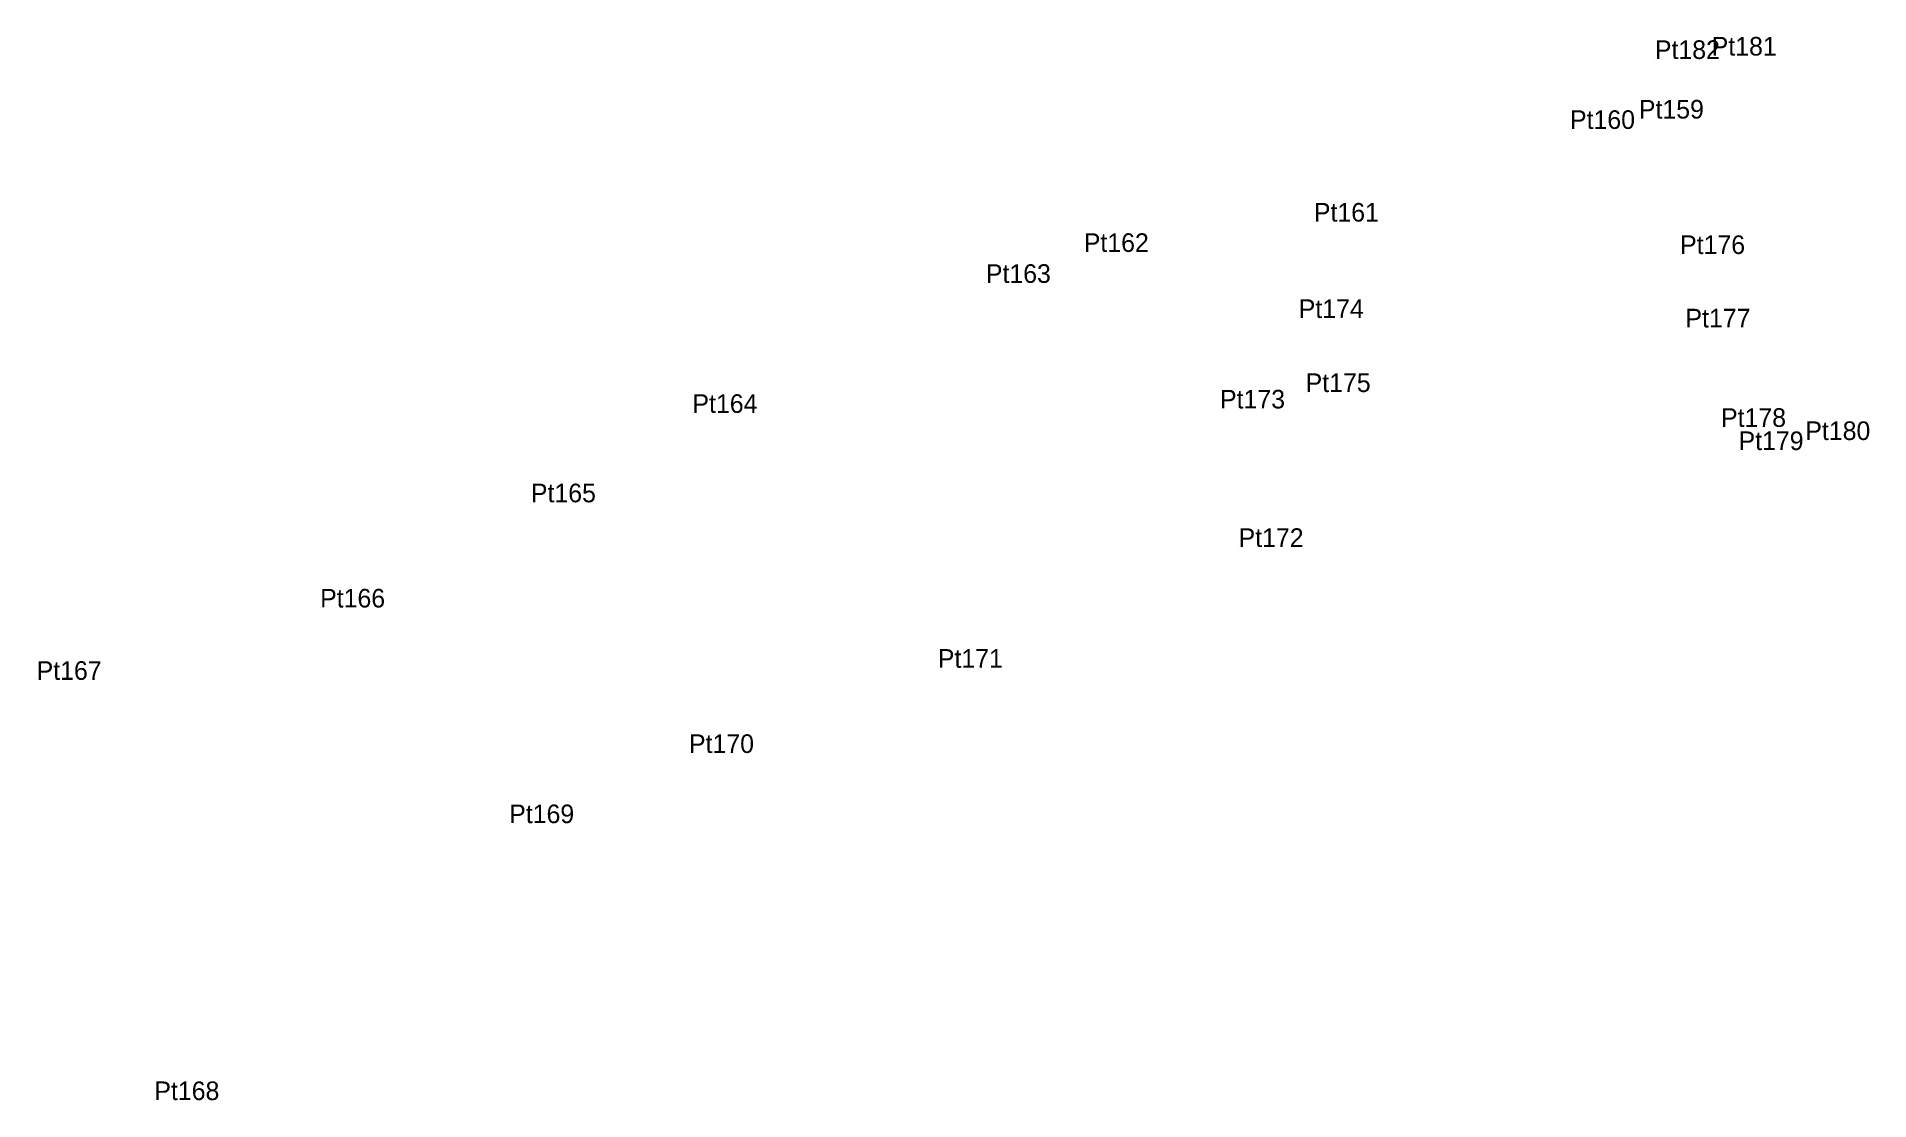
# Model space of a CAD drawing. Extents: x 0 to 667379, y 0 to 1854856.
# Drawn here: x 544456.2 to 544633.5, y 1833726.7 to 1833829.7 of the extents above; entities that cross this region are included whole.
import ezdxf

# ---------------------------------------------------------------- set-up
doc = ezdxf.new("R2010")
doc.units = 0
doc.layers.add('Level 12', color=7, linetype='Continuous')
doc.layers.add('Level 7', color=7, linetype='Continuous')

msp = doc.modelspace()

# ---------------------------------------------------------------- texts
at = {"layer": 'Level 12'}
for s, p in [('Pt182', (544612.784, 1833827.509)), ('Pt181', (544618.281, 1833827.839)), ('Pt160', (544604.567, 1833820.738)), ('Pt159', (544611.234, 1833821.743)), ('Pt161', (544579.78, 1833811.772)), ('Pt162', (544557.514, 1833808.837)), ('Pt176', (544615.219, 1833808.636)), ('Pt163', (544548.036, 1833805.843)), ('Pt174', (544578.313, 1833802.444)), ('Pt177', (544615.739, 1833801.532)), ('Pt175', (544578.982, 1833795.28)), ('Pt173', (544570.697, 1833793.689)), ('Pt164', (544519.638, 1833793.263)), ('Pt178', (544619.182, 1833791.91)), ('Pt180', (544627.339, 1833790.637)), ('Pt179', (544620.878, 1833789.665)), ('Pt165', (544504.006, 1833784.612)), ('Pt172', (544572.491, 1833780.291)), ('Pt166', (544483.606, 1833774.432)), ('Pt167', (544456.172, 1833767.431)), ('Pt171', (544543.388, 1833768.604)), ('Pt170', (544519.305, 1833760.356)), ('Pt169', (544501.904, 1833753.564)), ('Pt168', (544467.564, 1833726.77))]:
    msp.add_text(s, height=1.8, dxfattribs=at).set_placement(p)

# ---------------------------------------------------------------- linework, layer by layer
at = {"layer": 'Level 7'}
for p, q in [((544612.784, 1833827.509), (544612.784, 1833827.509)), ((544618.281, 1833827.839), (544618.281, 1833827.839)), ((544604.567, 1833820.738), (544604.567, 1833820.738)), ((544611.234, 1833821.743), (544611.234, 1833821.743)), ((544579.78, 1833811.772), (544579.78, 1833811.772)), ((544557.514, 1833808.837), (544557.514, 1833808.837)), ((544615.219, 1833808.636), (544615.219, 1833808.636)), ((544548.036, 1833805.843), (544548.036, 1833805.843)), ((544578.313, 1833802.444), (544578.313, 1833802.444)), ((544615.739, 1833801.532), (544615.739, 1833801.532)), ((544578.982, 1833795.28), (544578.982, 1833795.28)), ((544570.697, 1833793.689), (544570.697, 1833793.689)), ((544519.638, 1833793.263), (544519.638, 1833793.263)), ((544619.182, 1833791.91), (544619.182, 1833791.91)), ((544627.339, 1833790.637), (544627.339, 1833790.637)), ((544620.878, 1833789.665), (544620.878, 1833789.665)), ((544504.006, 1833784.612), (544504.006, 1833784.612)), ((544572.491, 1833780.291), (544572.491, 1833780.291)), ((544483.606, 1833774.432), (544483.606, 1833774.432)), ((544456.172, 1833767.431), (544456.172, 1833767.431)), ((544543.388, 1833768.604), (544543.388, 1833768.604)), ((544519.305, 1833760.356), (544519.305, 1833760.356)), ((544501.904, 1833753.564), (544501.904, 1833753.564)), ((544467.564, 1833726.77), (544467.564, 1833726.77))]:
    msp.add_line(p, q, dxfattribs=at)

msp.set_redraw_order([(e.dxf.handle, doc.entitydb.next_handle()) for e in msp.query("TEXT MTEXT ATTDEF DIMENSION ARC_DIMENSION")])  # texts and dimensions are drawn at this point

doc.saveas('drawing.dxf')
